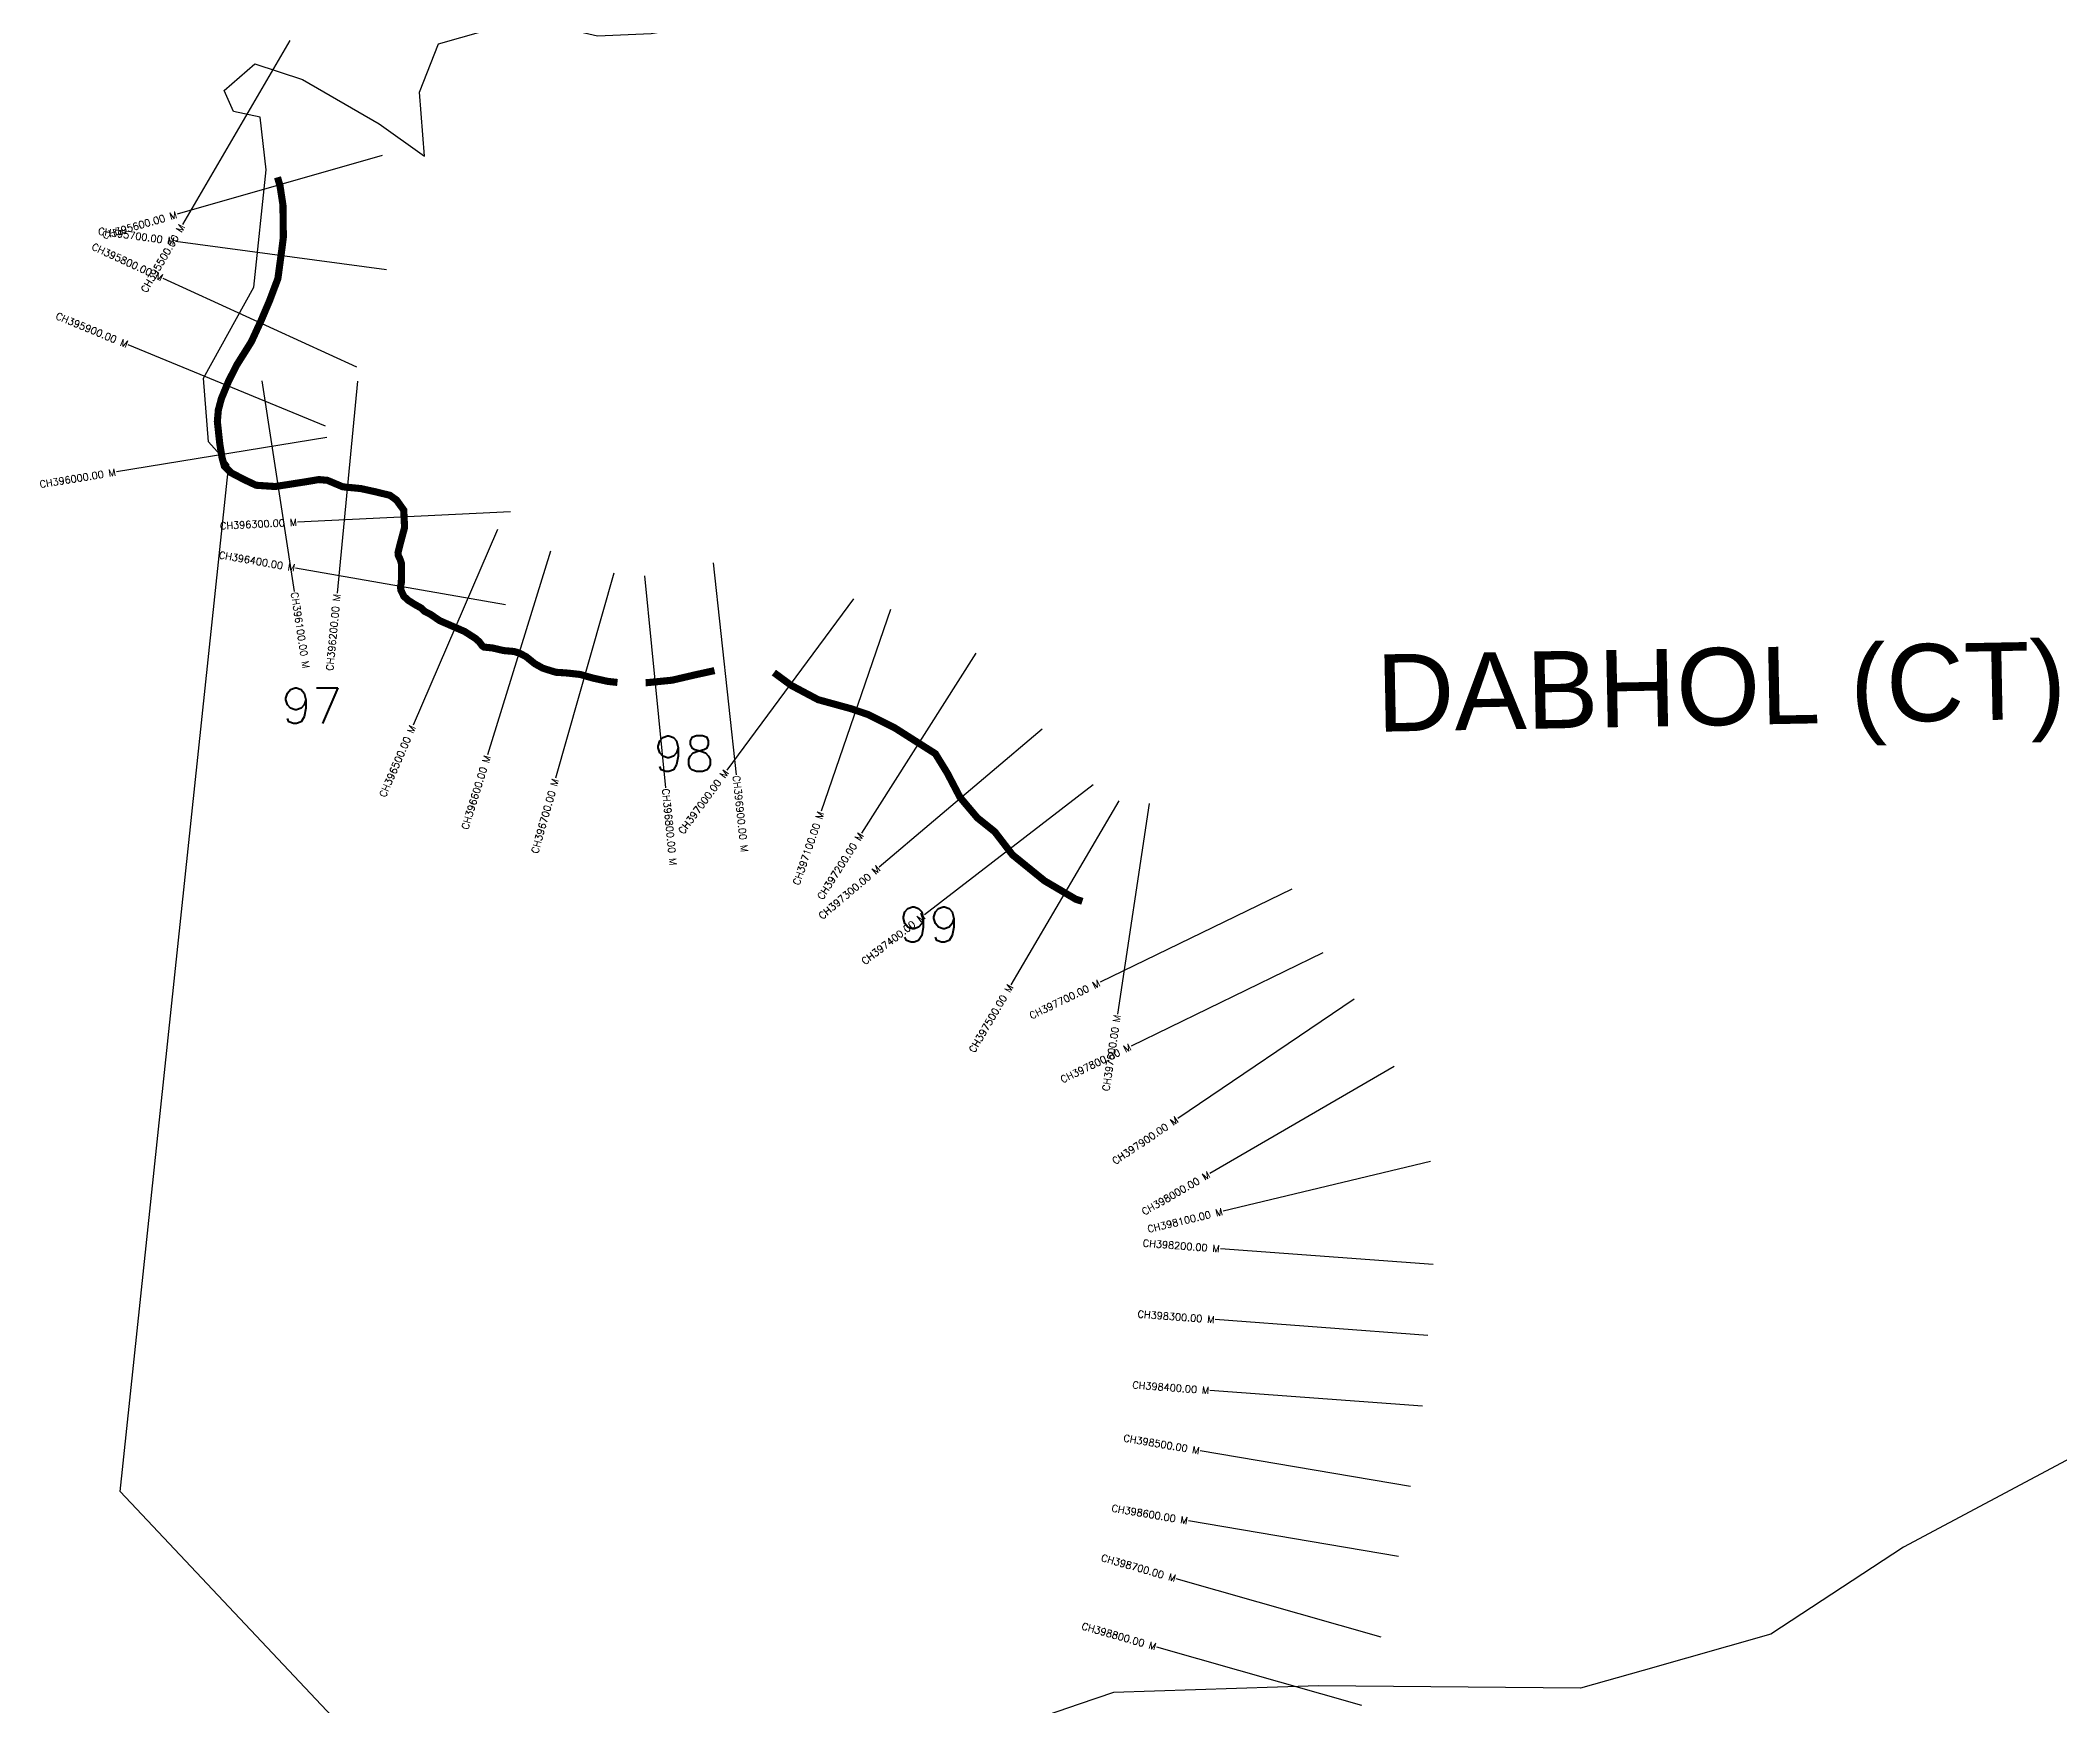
# Model space of a CAD drawing. Header units: metres. Extents: x 303676 to 308665, y 1944228 to 1947942.
# Drawn here: x 303676 to 306518, y 1944557 to 1946901 of the extents above; entities that cross this region are included whole.
import ezdxf
from ezdxf.enums import TextEntityAlignment as Align

# ---------------------------------------------------------------- set-up
doc = ezdxf.new("R2010")
doc.units = ezdxf.units.M
doc.header["$MEASUREMENT"] = 0
for name, color, linetype in [('CS', 134, 'Continuous'), ('CSMark', 6, 'Continuous'), ('UNPROTECTED', 10, 'Continuous'), ('VILLAGE NAME', 250, 'Continuous')]:
    doc.layers.add(name, color=color, linetype=linetype)
doc.styles.get("Standard").update_dxf_attribs({"font": 'simplex.shx'})

msp = doc.modelspace()

# ---------------------------------------------------------------- texts
at = {"char_height": 50, "attachment_point": 1}
for s, insert in [('97', (304015.5, 1945989.7)), ('98', (304539.5, 1945922.2)), ('99', (304884.5, 1945681.7))]:
    msp.add_mtext_dynamic_manual_height_columns(s, width=70.183, gutter_width=1, heights=[0], dxfattribs=dict(at, insert=insert))
at = {"layer": 'CSMark'}
for s, rotation, p in [('CH395600.00 M', 16.025, (303868.1, 1946656.1)), ('CH395700.00 M', 352.3543, (303865.3, 1946618.5)), ('CH395500.00 M', 59.7586, (303876, 1946641.2)), ('CH395800.00 M', 335.3488, (303848.2, 1946566.5)), ('CH395900.00 M', 337.6343, (303799, 1946472.8)), ('CH396000.00 M', 9.2512, (303782.3, 1946293.6)), ('CH396300.00 M', 2.7704, (304037.4, 1946223)), ('CH396400.00 M', 350.0515, (304034.6, 1946158.5)), ('CH396200.00 M', 84.5391, (304093.7, 1946121.9)), ('CH396500.00 M', 66.6269, (304200.4, 1945936.2)), ('CH396600.00 M', 72.8123, (304305.5, 1945894.5)), ('CH397000.00 M', 53.5472, (304641.7, 1945873)), ('CH396700.00 M', 74.1767, (304401.3, 1945861.5)), ('CH397100.00 M', 71.0578, (304774.9, 1945815.3)), ('CH397200.00 M', 57.5542, (304831.3, 1945784.7)), ('CH397300.00 M', 40.2577, (304856.3, 1945737)), ('CH397400.00 M', 37.628, (304919.6, 1945669.5)), ('CH397500.00 M', 59.542, (305041.7, 1945571.2)), ('CH397700.00 M', 25.929, (305166.7, 1945575)), ('CH397600.00 M', 81.4234, (305191.8, 1945529.5)), ('CH397800.00 M', 25.929, (305210.4, 1945485.1)), ('CH397900.00 M', 34.0649, (305276.2, 1945383.1)), ('CH398000.00 M', 30.1235, (305321.3, 1945305.7)), ('CH398100.00 M', 13.5089, (305340, 1945252.9)), ('CH398200.00 M', 355.7493, (305336.1, 1945200.3)), ('CH398300.00 M', 355.7493, (305328.7, 1945100.5)), ('CH398400.00 M', 355.7493, (305321.3, 1945000.8)), ('CH398500.00 M', 350.3954, (305307.7, 1944916)), ('CH398600.00 M', 350.3954, (305291, 1944817.4)), ('CH398700.00 M', 344.0454, (305273.9, 1944736.1)), ('CH398800.00 M', 344.0454, (305246.5, 1944639.9))]:
    msp.add_text(s, height=10, rotation=rotation, dxfattribs=at).set_placement(p, align=Align.MIDDLE_RIGHT)
for s, rotation, p in [('CH396100.00 M', 278.7851, (304033.8, 1946124.6)), ('CH396900.00 M', 276.2221, (304655.7, 1945866.5)), ('CH396800.00 M', 275.7123, (304556.3, 1945848))]:
    msp.add_text(s, height=10, rotation=rotation, dxfattribs=at).set_placement(p, align=Align.MIDDLE_LEFT)
at = {"layer": 'VILLAGE NAME', "insert": (305555.4, 1946036.7), "char_height": 108.748, "attachment_point": 1, "rotation": 1.1028}
msp.add_mtext_dynamic_manual_height_columns('{\\fArial|b0|i0|c0|p34;DABHOL (CT)}', width=1571.314, gutter_width=543.7, heights=[0], dxfattribs=at)

# ---------------------------------------------------------------- linework, layer by layer
at = {"color": 6, "flags": 128}
msp.add_lwpolyline([(305990.5, 1947587.7), (306036.8, 1947541.1), (306105.4, 1947547.6), (306266.3, 1947605.2), (306318.3, 1947720.3), (306314.8, 1947758.2), (306362.8, 1947783.5), (306428.8, 1947759.2), (306574.7, 1947762), (306622.3, 1947794.7), (306661.9, 1947800.2), (306790.6, 1947780.8), (306814.5, 1947842.9), (306863.1, 1947841.7), (306964.7, 1947872.7), (307063.5, 1947935.4), (307096.4, 1947941.7), (307146.5, 1947924.9), (307167.5, 1947875.9), (307232.1, 1947851.7), (307296.1, 1947795.1), (307290.4, 1947754.2), (307314.7, 1947612.3), (307422.9, 1947620.9), (307419.9, 1947586.2), (307521.4, 1947462.4), (307566, 1947419.7), (307595.3, 1947341.8), (307606.8, 1947245.9), (307666.5, 1947197.6), (307709.9, 1947184.1), (307845.9, 1947012.9), (307872.8, 1946918.6), (307926.9, 1946783.4), (308084.5, 1946591.3), (308177.6, 1946326.5), (308252.3, 1946275.7), (308352.2, 1946170), (308392.3, 1946164.2), (308380.7, 1946049.6), (308424.5, 1946037.1), (308503.8, 1945952.6), (308499.4, 1945927.3), (308549.3, 1945907), (308601.5, 1945914.5), (308552.6, 1945813.1), (308664.8, 1945351.3), (308474.9, 1945273), (308021.2, 1945085.8), (307952.2, 1945079.5), (307420.6, 1945030.9), (306853.6, 1944979), (306605.6, 1944944), (306298.4, 1944780.2), (306111.6, 1944657.7), (305932.2, 1944606.7), (305843.9, 1944581.6), (305474.9, 1944585), (305186.4, 1944575.7), (305138.1, 1944559.2), (304925.5, 1944486.2), (304599, 1944228.3), (304377.7, 1944233.1), (303788.4, 1944858.7), (303941.7, 1946304.1), (303912.7, 1946336.3), (303906.1, 1946425.6), (303976.7, 1946553.6), (303993.9, 1946719.2), (303985.5, 1946792.9), (303948.2, 1946801.3), (303935, 1946830.7), (303978.3, 1946868.1), (304045.2, 1946846.1), (304153, 1946783.5), (304216.8, 1946738.1), (304209.8, 1946828.1), (304236.7, 1946896.4), (304359.1, 1946930.9), (304460.3, 1946907.4), (304535.8, 1946910.8), (304637.6, 1946927.8), (304759.7, 1947067.2), (304846.8, 1947188.6), (304930.7, 1947291.5), (305205, 1947351.4), (305255.7, 1947292.6), (305297.4, 1947354.8), (305530.7, 1947520.9), (305840.2, 1947589.6)], dxfattribs=at)
at = {"layer": 'CS'}
for p, q in [((304027.6, 1946901.2), (303876.5, 1946642)), ((304157.4, 1946739.2), (303869, 1946656.4)), ((304163.6, 1946578.4), (303866.3, 1946618.3)), ((304121.8, 1946441), (303849.1, 1946566.1)), ((304077.4, 1946358.3), (303799.9, 1946472.5)), ((303987.8, 1946422.1), (304033.6, 1946125.6)), ((304122.4, 1946421.5), (304093.8, 1946122.9)), ((304079.4, 1946342), (303783.3, 1946293.8)), ((304338, 1946237.5), (304038.4, 1946223)), ((304319.8, 1946212.5), (304200.8, 1945937.2)), ((304394.4, 1946182.1), (304305.8, 1945895.5)), ((304331.1, 1946106.5), (304035.6, 1946158.3)), ((304483.4, 1946151.1), (304401.5, 1945862.5)), ((304526.3, 1946147.5), (304556.2, 1945848.9)), ((304623.1, 1946165.7), (304655.6, 1945867.5)), ((304820.5, 1946115.1), (304642.3, 1945873.8)), ((304872.6, 1946100), (304775.2, 1945816.3)), ((304992.8, 1946038.7), (304831.8, 1945785.5)), ((305086, 1945931.5), (304857, 1945737.6)), ((305158, 1945853.2), (304920.4, 1945670.1)), ((305194.3, 1945830.6), (305042.2, 1945572)), ((305236.7, 1945827.1), (305192, 1945530.5)), ((305437.4, 1945706.6), (305167.6, 1945575.5)), ((305481.1, 1945616.7), (305211.3, 1945485.5)), ((305525.5, 1945551.7), (305277, 1945383.7)), ((305581.6, 1945456.7), (305322.1, 1945306.2)), ((305632.7, 1945323.2), (305341, 1945253.2)), ((305636.3, 1945178), (305337.1, 1945200.2)), ((305628.9, 1945078.2), (305329.7, 1945100.5)), ((305621.4, 1944978.5), (305322.3, 1945000.7)), ((305604.5, 1944865.8), (305308.7, 1944915.9)), ((305587.8, 1944767.2), (305292, 1944817.3)), ((305563.4, 1944653.4), (305274.9, 1944735.8)), ((305535.9, 1944557.2), (305247.4, 1944639.7))]:
    msp.add_line(p, q, dxfattribs=at)
at = {"layer": 'UNPROTECTED', "const_width": 10, "flags": 128}
for points in [[(304010.1, 1946708.5), (304013.6, 1946696.3), (304017.7, 1946669.5), (304018.3, 1946624.2), (304015.5, 1946602.3), (304010.6, 1946565.9), (303998.8, 1946534.6), (303986.8, 1946506.4), (303973.2, 1946476.9), (303952.6, 1946444.1), (303940.8, 1946420.6), (303931, 1946396.8), (303926.8, 1946381), (303925.4, 1946364.8), (303928.8, 1946333.4), (303931.9, 1946314.3), (303935.2, 1946302.1), (303944.8, 1946292.5), (303963, 1946283), (303979.9, 1946275), (304006.8, 1946273.2), (304049.9, 1946279.9), (304068.1, 1946283), (304080.3, 1946281.9), (304101.9, 1946272.8), (304127.4, 1946270.3), (304148.3, 1946265.7), (304168.3, 1946260.8), (304177.6, 1946254.1), (304187.7, 1946240), (304188.4, 1946226.3), (304188.8, 1946215.2), (304183.3, 1946194.7), (304179.7, 1946180.3), (304180.1, 1946176.1), (304182.8, 1946170.2), (304184.6, 1946164.4), (304184.7, 1946157.5), (304184.5, 1946146.6), (304184.3, 1946137.8), (304183.2, 1946131.6), (304183.7, 1946127.3), (304187.9, 1946118.6), (304194.1, 1946113), (304203.2, 1946107.2), (304212.2, 1946102.2), (304217.5, 1946097.2), (304224.4, 1946093.8), (304230.1, 1946090), (304238.5, 1946084.3), (304253.9, 1946077.6), (304273.3, 1946069.2), (304288.6, 1946059.4), (304293.9, 1946054.7), (304298.3, 1946048.8), (304300.7, 1946047.2), (304312.4, 1946046), (304328.2, 1946042.3), (304343, 1946041), (304350.4, 1946038.7), (304359.9, 1946033.7), (304372, 1946023.9), (304383, 1946017.7), (304389, 1946015.7), (304402, 1946011.7), (304415.5, 1946010.9), (304435.8, 1946008.7), (304453.9, 1946003.6), (304474.4, 1945999), (304488.5, 1945997.4)], [(304528.1, 1945997), (304530.1, 1945997.1), (304565.4, 1946000.6), (304598.1, 1946008.2), (304625.1, 1946014.1)], [(304708.6, 1946011.3), (304733, 1945993.3), (304770.8, 1945973.2), (304817.7, 1945960.3), (304841.6, 1945952.1), (304878.5, 1945933.6), (304935.9, 1945897.1), (304952.6, 1945870), (304970.5, 1945835.8), (304995, 1945806.8), (305019.5, 1945787.2), (305044.4, 1945754.8), (305089.5, 1945718.2), (305133.7, 1945692.2), (305142.8, 1945689.3)]]:
    msp.add_lwpolyline(points, dxfattribs=at)

msp.set_redraw_order([(e.dxf.handle, doc.entitydb.next_handle()) for e in msp.query("TEXT MTEXT ATTDEF DIMENSION ARC_DIMENSION")])  # texts and dimensions are drawn at this point

doc.saveas('drawing.dxf')
